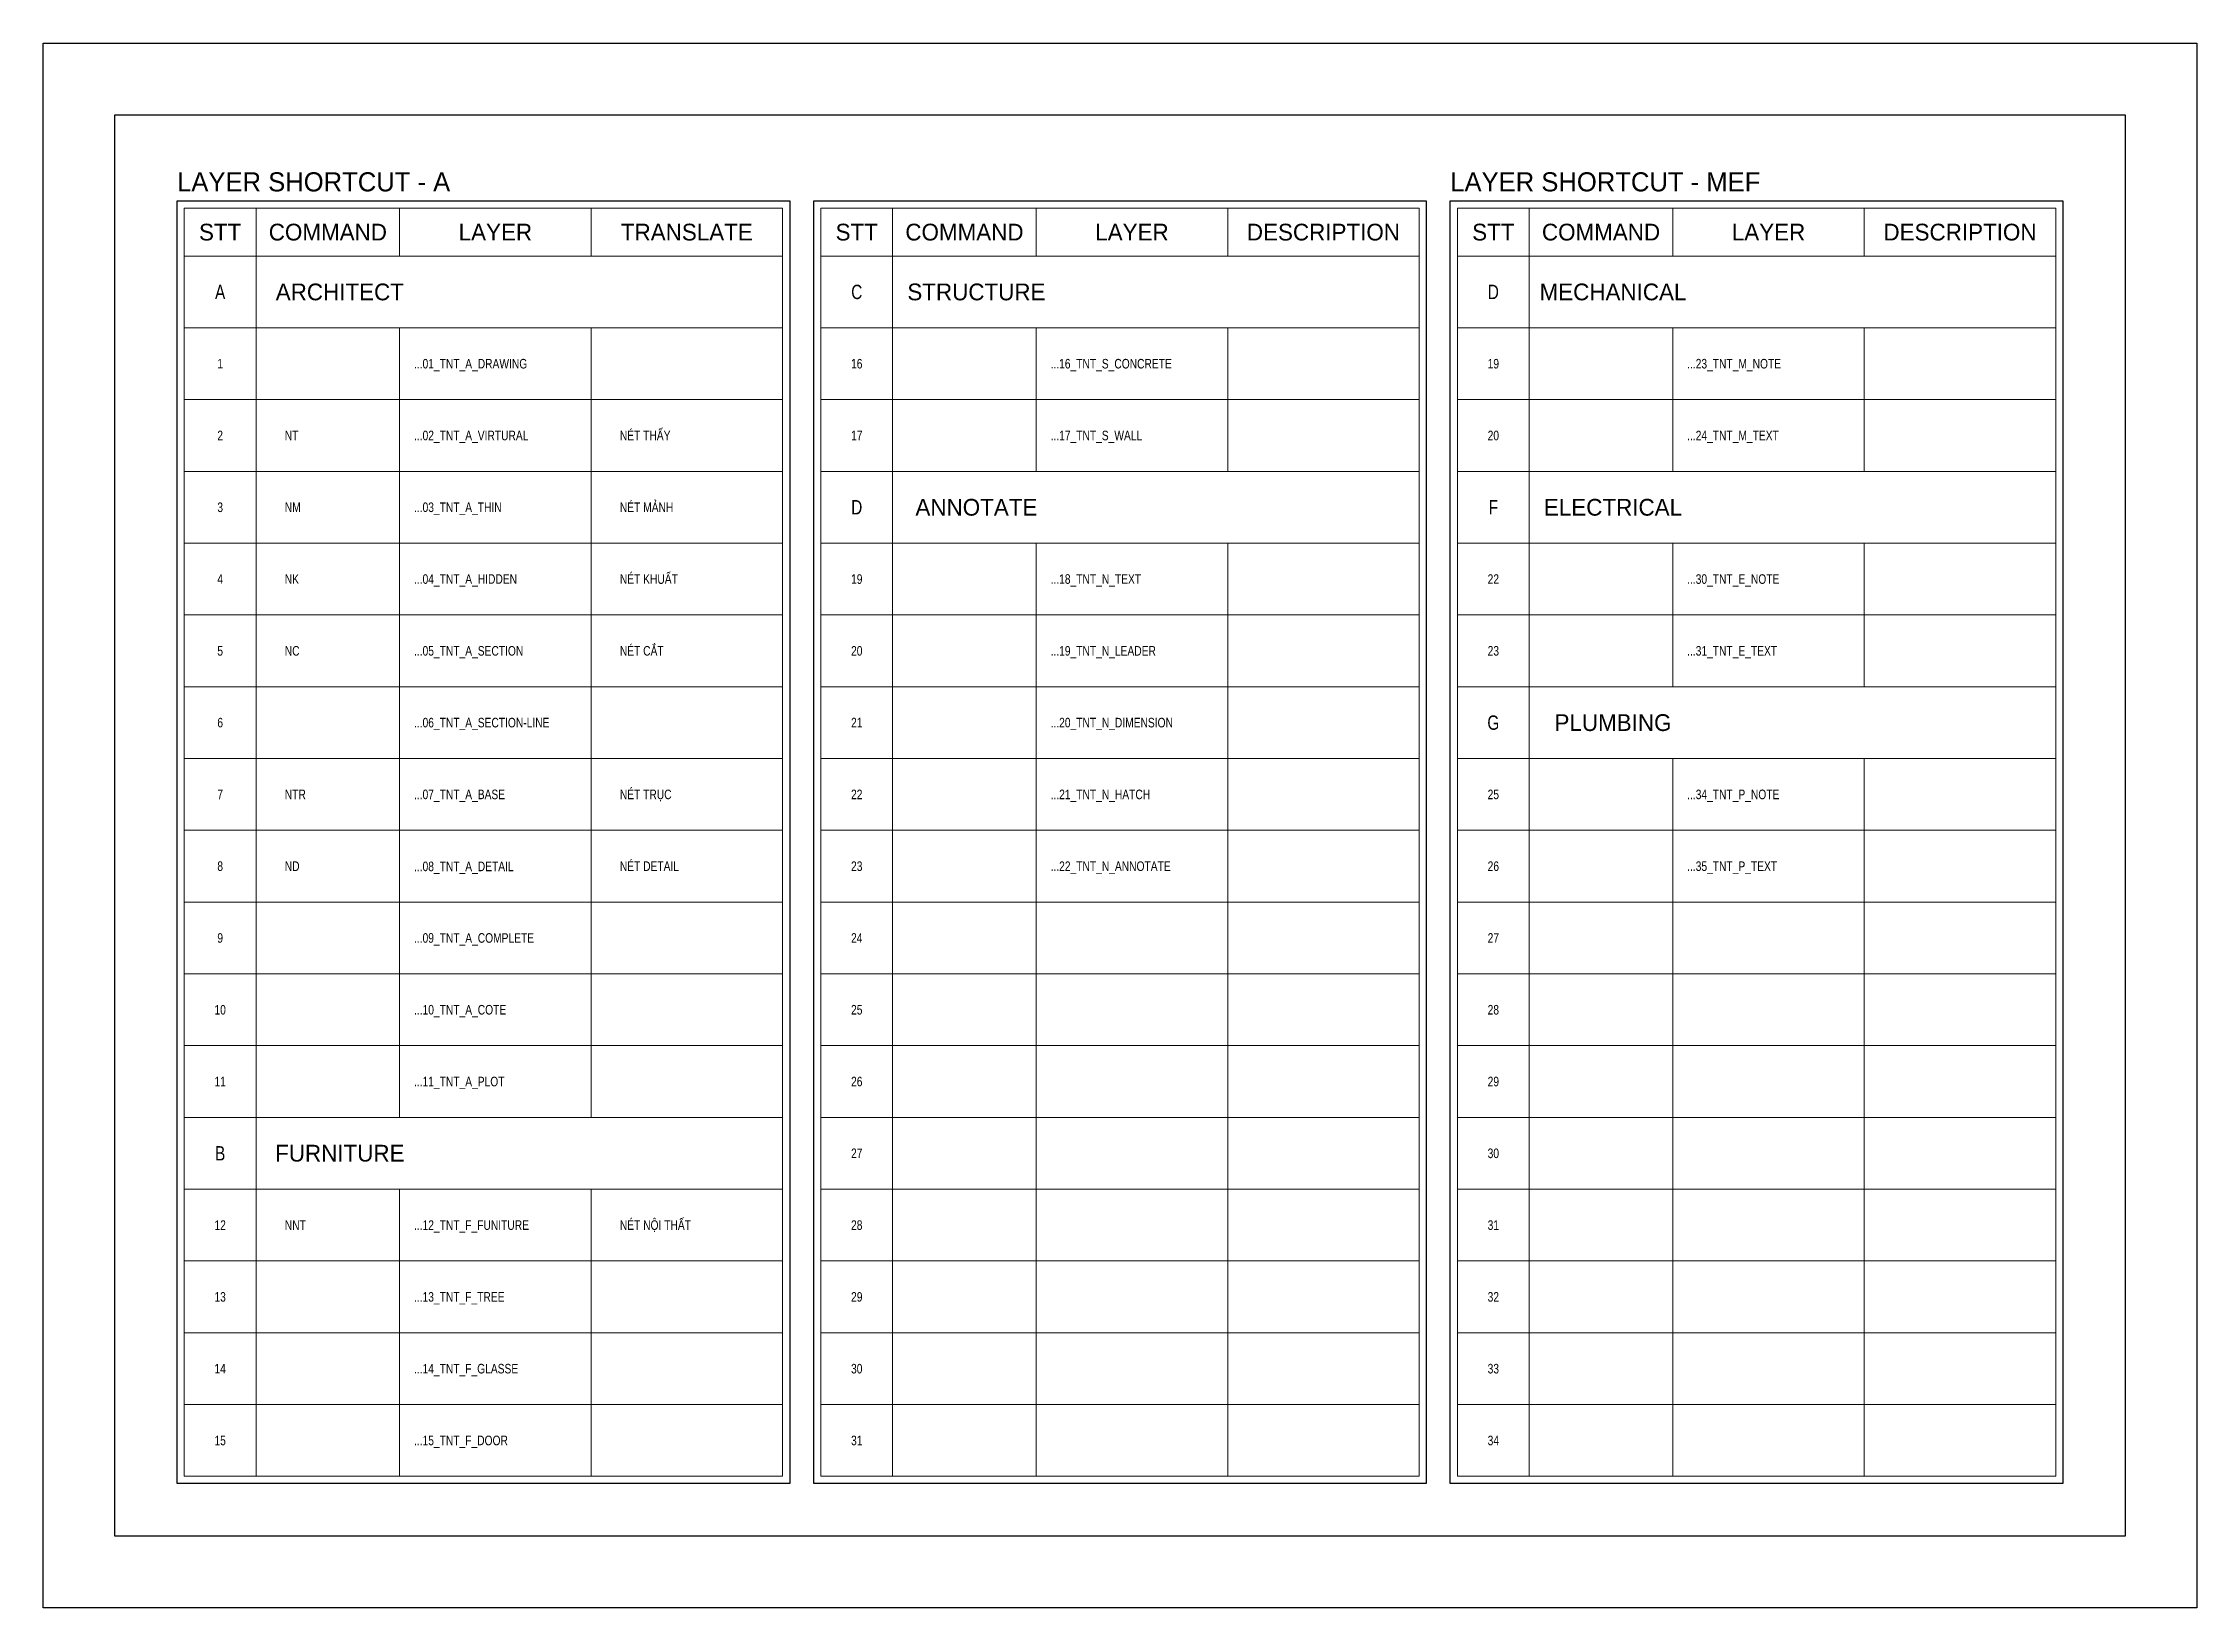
# Model space of a CAD drawing. Header units: millimetres. Extents: x 21129 to 2803301, y -510327 to 166837.
# Drawn here: x 353892 to 398892, y -32363 to 337 of the extents above; entities that cross this region are included whole.
import ezdxf
from ezdxf.enums import TextEntityAlignment as Align

# ---------------------------------------------------------------- set-up
doc = ezdxf.new("R2010")
doc.units = ezdxf.units.MM
doc.layers.add('....01_TNT_A_DRAWING', color=7, linetype='Continuous')
doc.layers.add('....20_TNT_N_TEXT', color=9, linetype='Continuous')
doc.layers.add('....02_TNT_A_VIRTURAL', color=9, linetype='Continuous', lineweight=30, transparency=0.5)
doc.layers.add('....03_TNT_A_THIN', color=251, linetype='Continuous', lineweight=13, transparency=0.5)
doc.styles.add('.TNT_A_TXT_1_MAIN', font='')
doc.styles.add('.TNT_A_TXT_2_SUB', font='UNI Alter Gothic (H).ttf')
doc.styles.add('.TNT_A_TXT_3_NOTE', font='uromans.shx', dxfattribs={"width": 0.8})
doc.styles.get('.TNT_A_TXT_1_MAIN').set_extended_font_data('UNI HelvetIns (H)')

msp = doc.modelspace()

# ---------------------------------------------------------------- texts
at = {"layer": '....20_TNT_N_TEXT', "style": '.TNT_A_TXT_1_MAIN'}
for s, p in [('LAYER SHORTCUT - A', (356692.4, -2762.9)), ('LAYER SHORTCUT - MEF', (383292.4, -2762.9))]:
    msp.add_text(s, height=400, dxfattribs=at).set_placement(p)
at = {"layer": '....20_TNT_N_TEXT', "style": '.TNT_A_TXT_2_SUB'}
for s, p in [('STT', (357592.4, -3612.9)), ('COMMAND', (359842.4, -3612.9)), ('LAYER', (363342.4, -3612.9)), ('TRANSLATE', (367342.4, -3612.9)), ('STT', (370892.4, -3612.9)), ('COMMAND', (373142.4, -3612.9)), ('LAYER', (376642.4, -3612.9)), ('DESCRIPTION', (380642.4, -3612.9)), ('STT', (384192.4, -3612.9)), ('COMMAND', (386442.4, -3612.9)), ('LAYER', (389942.4, -3612.9)), ('DESCRIPTION', (393942.4, -3612.9)), ('ARCHITECT', (360092.4, -4862.9)), ('STRUCTURE', (373392.4, -4862.9)), ('MECHANICAL', (386692.4, -4862.9)), ('ANNOTATE', (373392.4, -9362.9)), ('ELECTRICAL', (386692.4, -9362.9)), ('PLUMBING', (386692.4, -13862.9)), ('FURNITURE', (360092.4, -22862.9))]:
    msp.add_text(s, height=350, dxfattribs=at).set_placement(p, align=Align.MIDDLE)
at = {"layer": '....20_TNT_N_TEXT', "style": '.TNT_A_TXT_3_NOTE', "width": 0.8}
for s, p in [('A', (357592.4, -4862.9)), ('C', (370892.4, -4862.9)), ('D', (384192.4, -4862.9)), ('D', (370892.4, -9362.9)), ('F', (384192.4, -9362.9)), ('G', (384192.4, -13862.9)), ('B', (357592.4, -22862.9))]:
    msp.add_text(s, height=300, dxfattribs=at).set_placement(p, align=Align.MIDDLE)
for s, p in [('1', (357592.4, -6462.9)), ('16', (370892.4, -6462.9)), ('19', (384192.4, -6462.9)), ('2', (357592.4, -7962.9)), ('17', (370892.4, -7962.9)), ('20', (384192.4, -7962.9)), ('3', (357592.4, -9462.9)), ('4', (357592.4, -10962.9)), ('19', (370892.4, -10962.9)), ('22', (384192.4, -10962.9)), ('5', (357592.4, -12462.9)), ('20', (370892.4, -12462.9)), ('23', (384192.4, -12462.9)), ('6', (357592.4, -13962.9)), ('21', (370892.4, -13962.9)), ('7', (357592.4, -15462.9)), ('22', (370892.4, -15462.9)), ('25', (384192.4, -15462.9)), ('8', (357592.4, -16962.9)), ('23', (370892.4, -16962.9)), ('26', (384192.4, -16962.9)), ('9', (357592.4, -18462.9)), ('24', (370892.4, -18462.9)), ('27', (384192.4, -18462.9)), ('10', (357592.4, -19962.9)), ('25', (370892.4, -19962.9)), ('28', (384192.4, -19962.9)), ('11', (357592.4, -21462.9)), ('26', (370892.4, -21462.9)), ('29', (384192.4, -21462.9)), ('27', (370892.4, -22962.9)), ('30', (384192.4, -22962.9)), ('12', (357592.4, -24462.9)), ('28', (370892.4, -24462.9)), ('31', (384192.4, -24462.9)), ('13', (357592.4, -25962.9)), ('29', (370892.4, -25962.9)), ('32', (384192.4, -25962.9)), ('14', (357592.4, -27462.9)), ('30', (370892.4, -27462.9)), ('33', (384192.4, -27462.9)), ('15', (357592.4, -28962.9)), ('31', (370892.4, -28962.9)), ('34', (384192.4, -28962.9))]:
    msp.add_text(s, height=200, dxfattribs=at).set_placement(p, align=Align.CENTER)
for s, p in [('...01_TNT_A_DRAWING', (361642.4, -6462.9)), ('...16_TNT_S_CONCRETE', (374942.4, -6462.9)), ('...23_TNT_M_NOTE', (388242.4, -6462.9)), ('NT', (358942.4, -7962.9)), ('...02_TNT_A_VIRTURAL', (361642.4, -7962.9)), ('NÉT THẤY', (365942.4, -7962.9)), ('...17_TNT_S_WALL', (374942.4, -7962.9)), ('...24_TNT_M_TEXT', (388242.4, -7962.9)), ('NM', (358942.4, -9462.9)), ('...03_TNT_A_THIN', (361642.4, -9462.9)), ('NÉT MẢNH', (365942.4, -9462.9)), ('NK', (358942.4, -10962.9)), ('...04_TNT_A_HIDDEN', (361642.4, -10962.9)), ('NÉT KHUẤT', (365942.4, -10962.9)), ('...18_TNT_N_TEXT', (374942.4, -10962.9)), ('...30_TNT_E_NOTE', (388242.4, -10962.9)), ('NC', (358942.4, -12462.9)), ('...05_TNT_A_SECTION', (361642.4, -12462.9)), ('NÉT CẮT', (365942.4, -12462.9)), ('...19_TNT_N_LEADER', (374942.4, -12462.9)), ('...31_TNT_E_TEXT', (388242.4, -12462.9)), ('...06_TNT_A_SECTION-LINE', (361642.4, -13962.9)), ('...20_TNT_N_DIMENSION', (374942.4, -13962.9)), ('NTR', (358942.4, -15462.9)), ('...07_TNT_A_BASE', (361642.4, -15462.9)), ('NÉT TRỤC', (365942.4, -15462.9)), ('...21_TNT_N_HATCH', (374942.4, -15462.9)), ('...34_TNT_P_NOTE', (388242.4, -15462.9)), ('ND', (358942.4, -16962.9)), ('...08_TNT_A_DETAIL', (361642.4, -16967.3)), ('NÉT DETAIL', (365942.4, -16962.9)), ('...22_TNT_N_ANNOTATE', (374942.4, -16962.9)), ('...35_TNT_P_TEXT', (388242.4, -16962.9)), ('...09_TNT_A_COMPLETE', (361642.4, -18462.9)), ('...10_TNT_A_COTE', (361642.4, -19962.9)), ('...11_TNT_A_PLOT', (361642.4, -21462.9)), ('NNT', (358942.4, -24462.9)), ('...12_TNT_F_FUNITURE', (361642.4, -24462.9)), ('NÉT NỘI THẤT', (365942.4, -24462.9)), ('...13_TNT_F_TREE', (361642.4, -25962.9)), ('...14_TNT_F_GLASSE', (361642.4, -27462.9)), ('...15_TNT_F_DOOR', (361642.4, -28962.9))]:
    msp.add_text(s, height=200, dxfattribs=at).set_placement(p)

# ---------------------------------------------------------------- blocks, each defined once
blk = doc.blocks.new('.TNT_KHUNG LAYOUT_2')
at = {"color": 250}
blk.add_lwpolyline([(0, 327), (450, 327), (450, 0), (0, 0)], close=True, dxfattribs=at)
at = {"color": 14}
blk.add_lwpolyline([(15, 312), (435, 312), (435, 15), (15, 15)], close=True, dxfattribs=at)

# ---------------------------------------------------------------- linework, layer by layer
at = {"layer": '....02_TNT_A_VIRTURAL'}
for points in [[(356692.4, -2962.9), (369492.4, -2962.9), (369492.4, -29762.9), (356692.4, -29762.9)], [(369992.4, -2962.9), (382792.4, -2962.9), (382792.4, -29762.9), (369992.4, -29762.9)], [(383292.4, -2962.9), (396092.4, -2962.9), (396092.4, -29762.9), (383292.4, -29762.9)]]:
    msp.add_lwpolyline(points, close=True, dxfattribs=at)
at = {"layer": '....03_TNT_A_THIN'}
for p, q in [((358342.4, -3112.9), (358342.4, -4112.9)), ((361342.4, -3112.9), (361342.4, -4112.9)), ((365342.4, -3112.9), (365342.4, -4112.9)), ((371642.4, -3112.9), (371642.4, -4112.9)), ((374642.4, -3112.9), (374642.4, -4112.9)), ((378642.4, -3112.9), (378642.4, -4112.9)), ((384942.4, -3112.9), (384942.4, -4112.9)), ((387942.4, -3112.9), (387942.4, -4112.9)), ((391942.4, -3112.9), (391942.4, -4112.9)), ((356842.4, -4112.9), (369342.4, -4112.9)), ((356842.4, -4112.9), (369342.4, -4112.9)), ((358342.4, -4112.9), (358342.4, -29612.9)), ((370142.4, -4112.9), (382642.4, -4112.9)), ((370142.4, -4112.9), (382642.4, -4112.9)), ((371642.4, -4112.9), (371642.4, -29612.9)), ((383442.4, -4112.9), (395942.4, -4112.9)), ((383442.4, -4112.9), (395942.4, -4112.9)), ((384942.4, -4112.9), (384942.4, -29612.9)), ((356842.4, -5612.9), (369342.4, -5612.9)), ((361342.4, -5612.9), (361342.4, -22112.9)), ((365342.4, -5612.9), (365342.4, -22112.9)), ((370142.4, -5612.9), (382642.4, -5612.9)), ((374642.4, -5612.9), (374642.4, -8612.9)), ((378642.4, -5612.9), (378642.4, -8612.9)), ((383442.4, -5612.9), (395942.4, -5612.9)), ((387942.4, -5612.9), (387942.4, -8612.9)), ((391942.4, -5612.9), (391942.4, -8612.9)), ((356842.4, -7112.9), (369342.4, -7112.9)), ((370142.4, -7112.9), (382642.4, -7112.9)), ((383442.4, -7112.9), (395942.4, -7112.9)), ((356842.4, -8612.9), (369342.4, -8612.9)), ((370142.4, -8612.9), (382642.4, -8612.9)), ((383442.4, -8612.9), (395942.4, -8612.9)), ((356842.4, -10112.9), (369342.4, -10112.9)), ((370142.4, -10112.9), (382642.4, -10112.9)), ((374642.4, -10112.9), (374642.4, -29612.9)), ((378642.4, -10112.9), (378642.4, -29612.9)), ((383442.4, -10112.9), (395942.4, -10112.9)), ((387942.4, -10112.9), (387942.4, -13112.9)), ((391942.4, -10112.9), (391942.4, -13112.9)), ((356842.4, -11612.9), (369342.4, -11612.9)), ((370142.4, -11612.9), (382642.4, -11612.9)), ((383442.4, -11612.9), (395942.4, -11612.9)), ((356842.4, -13112.9), (369342.4, -13112.9)), ((370142.4, -13112.9), (382642.4, -13112.9)), ((383442.4, -13112.9), (395942.4, -13112.9)), ((356842.4, -14612.9), (369342.4, -14612.9)), ((370142.4, -14612.9), (382642.4, -14612.9)), ((383442.4, -14612.9), (395942.4, -14612.9)), ((387942.4, -14612.9), (387942.4, -29612.9)), ((391942.4, -14612.9), (391942.4, -29612.9)), ((356842.4, -16112.9), (369342.4, -16112.9)), ((370142.4, -16112.9), (382642.4, -16112.9)), ((383442.4, -16112.9), (395942.4, -16112.9)), ((356842.4, -17612.9), (369342.4, -17612.9)), ((370142.4, -17612.9), (382642.4, -17612.9)), ((383442.4, -17612.9), (395942.4, -17612.9)), ((356842.4, -19112.9), (369342.4, -19112.9)), ((370142.4, -19112.9), (382642.4, -19112.9)), ((383442.4, -19112.9), (395942.4, -19112.9)), ((356842.4, -20612.9), (369342.4, -20612.9)), ((370142.4, -20612.9), (382642.4, -20612.9)), ((383442.4, -20612.9), (395942.4, -20612.9)), ((356842.4, -22112.9), (369342.4, -22112.9)), ((370142.4, -22112.9), (382642.4, -22112.9)), ((383442.4, -22112.9), (395942.4, -22112.9)), ((356842.4, -23612.9), (369342.4, -23612.9)), ((361342.4, -23612.9), (361342.4, -29612.9)), ((365342.4, -23612.9), (365342.4, -29612.9)), ((370142.4, -23612.9), (382642.4, -23612.9)), ((383442.4, -23612.9), (395942.4, -23612.9)), ((356842.4, -25112.9), (369342.4, -25112.9)), ((370142.4, -25112.9), (382642.4, -25112.9)), ((383442.4, -25112.9), (395942.4, -25112.9)), ((356842.4, -26612.9), (369342.4, -26612.9)), ((370142.4, -26612.9), (382642.4, -26612.9)), ((383442.4, -26612.9), (395942.4, -26612.9)), ((356842.4, -28112.9), (369342.4, -28112.9)), ((370142.4, -28112.9), (382642.4, -28112.9)), ((383442.4, -28112.9), (395942.4, -28112.9))]:
    msp.add_line(p, q, dxfattribs=at)
for points in [[(356842.4, -3112.9), (369342.4, -3112.9), (369342.4, -29612.9), (356842.4, -29612.9)], [(370142.4, -3112.9), (382642.4, -3112.9), (382642.4, -29612.9), (370142.4, -29612.9)], [(383442.4, -3112.9), (395942.4, -3112.9), (395942.4, -29612.9), (383442.4, -29612.9)]]:
    msp.add_lwpolyline(points, close=True, dxfattribs=at)

# ---------------------------------------------------------------- block references
at = {"layer": '....01_TNT_A_DRAWING', "xscale": 100, "yscale": 100, "zscale": 100}
msp.add_blockref('.TNT_KHUNG LAYOUT_2', (353892.4, -32362.9), dxfattribs=at)

msp.set_redraw_order([(e.dxf.handle, doc.entitydb.next_handle()) for e in msp.query("TEXT MTEXT ATTDEF DIMENSION ARC_DIMENSION")])  # texts and dimensions are drawn at this point

doc.saveas('drawing.dxf')
